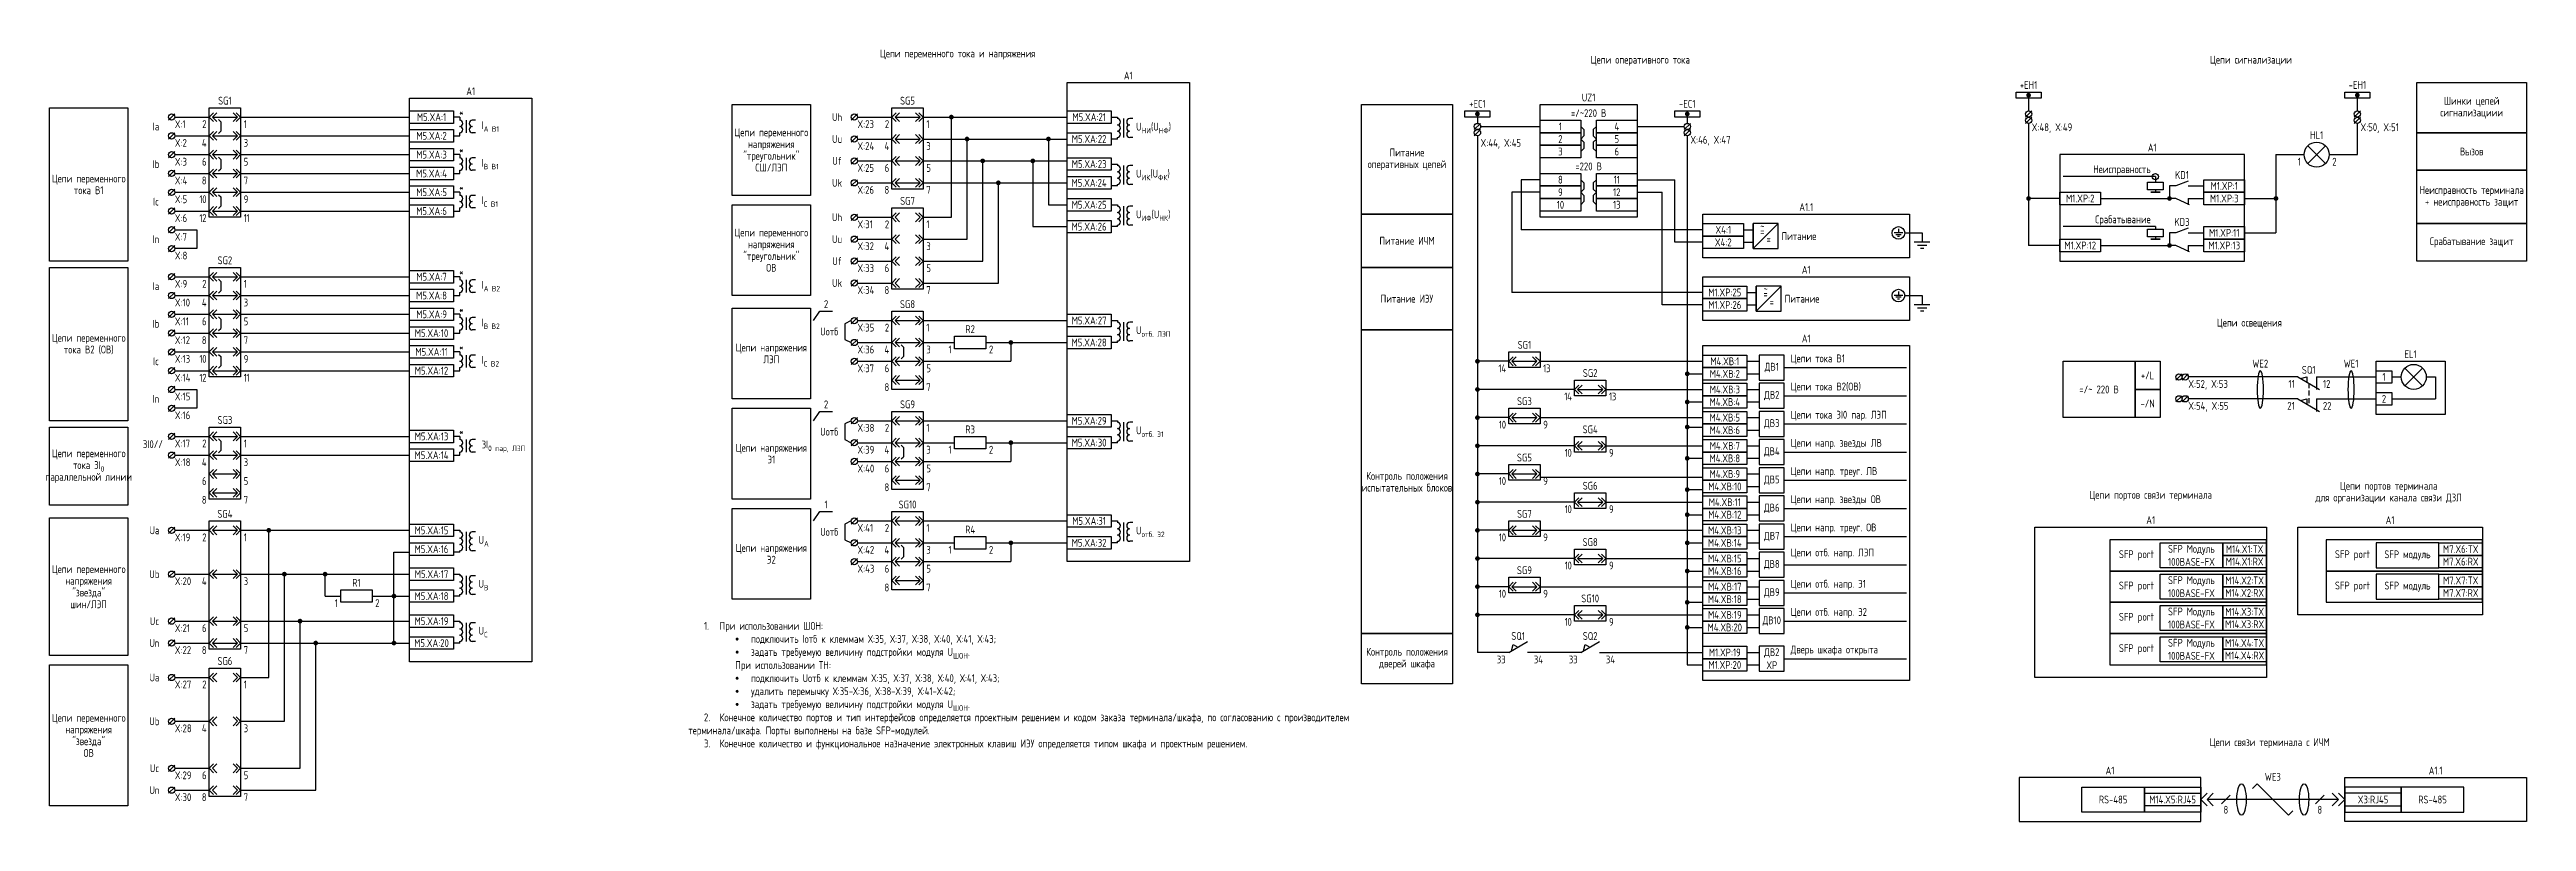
# Model space of a CAD drawing. Header units: millimetres. Extents: x -606 to 1525, y 17 to 584.
# Drawn here: x 26 to 817, y 41 to 288 of the extents above; entities that cross this region are included whole.
import ezdxf

# ---------------------------------------------------------------- set-up
doc = ezdxf.new("R2010")
doc.units = ezdxf.units.MM
doc.linetypes.add('HIDDEN2', pattern=[4.7625, 3.175, -1.5875])
doc.styles.add('Gost_type_A', font='GOST_A.TTF')

msp = doc.modelspace()

# ---------------------------------------------------------------- texts
at = {"lineweight": 25, "char_height": 2.5, "line_spacing_factor": 0.9, "style": 'Gost_type_A'}
for s, insert, width, attachment_point in [('Цепи переменного тока и напряжения', (316, 286), 122, 5), ('SG1', (82, 270), 10, 8), ('SG5', (300, 270), 10, 8), ('Ia', (60, 263), 10, 5), ('X:1', (66, 265), 10, 1), ('{\\T0.9;2}', (76, 265), 5, 3), ('{\\T0.9;1}', (88, 265), 5, 1), ('Цепи переменного напряжения\\P"треугольник"\\PСШ/ЛЭП', (256.5, 255.5), 25, 5), ('Uh', (277.5, 266), 11, 5), ('X:23', (284, 265), 8, 1), ('{\\T0.9;2}', (294, 265), 5, 3), ('{\\T0.9;1}', (306, 265), 5, 1), ('X:2', (66, 259), 10, 1), ('{\\T0.9;4}', (76, 259), 5, 3), ('{\\T0.9;3}', (88, 259), 5, 1), ('Uu', (277.5, 259), 11, 5), ('Uf', (277.5, 252), 11, 5), ('X:24', (284, 258), 8, 1), ('{\\T0.9;4}', (294, 258), 5, 3), ('{\\T0.9;3}', (306, 258), 5, 1), ('Цепи переменного тока В1', (38.5, 244.5), 25, 5), ('Ib', (60, 251), 10, 5), ('X:3', (66, 253), 10, 1), ('X:4', (66, 247), 10, 1), ('{\\T0.9;8}', (76, 247), 5, 3), ('{\\T0.9;6}', (76, 253), 5, 3), ('{\\T0.9;7}', (88, 247), 5, 1), ('{\\T0.9;5}', (88, 253), 5, 1), ('Uk', (277.5, 245), 11, 5), ('X:25', (284, 251), 8, 1), ('{\\T0.9;6}', (294, 251), 5, 3), ('{\\T0.9;5}', (306, 251), 5, 1), ('Ic', (60, 239), 10, 5), ('X:5', (66, 241), 10, 1), ('{\\T0.9;10}', (76, 241), 5, 3), ('{\\T0.9;9}', (88, 241), 5, 1), ('X:26', (284, 244), 8, 1), ('{\\T0.9;8}', (294, 244), 5, 3), ('SG7', (300, 238), 10, 8), ('{\\T0.9;7}', (306, 244), 5, 1), ('X:6', (66, 235), 10, 1), ('{\\T0.9;12}', (76, 235), 5, 3), ('{\\T0.9;11}', (88, 235), 5, 1), ('Цепи переменного напряжения\\P"треугольник"\\PОВ', (256.5, 223.5), 25, 5), ('Uh', (277.5, 234), 11, 5), ('X:31', (284, 233), 8, 1), ('{\\T0.9;2}', (294, 233), 5, 3), ('{\\T0.9;1}', (306, 233), 5, 1), ('In', (60, 227), 10, 5), ('X:7', (66, 229), 10, 1), ('X:8', (66, 223), 10, 1), ('SG2', (82, 219), 10, 8), ('Uu', (277.5, 227), 11, 5), ('X:32', (284, 226), 8, 1), ('{\\T0.9;4}', (294, 226), 5, 3), ('{\\T0.9;3}', (306, 226), 5, 1), ('X:9', (66, 214), 10, 1), ('{\\T0.9;2}', (76, 214), 5, 3), ('{\\T0.9;1}', (88, 214), 5, 1), ('Uk', (277.5, 213), 11, 5), ('Uf', (277.5, 220), 11, 5), ('X:33', (284, 219), 8, 1), ('{\\T0.9;6}', (294, 219), 5, 3), ('{\\T0.9;5}', (306, 219), 5, 1), ('Ia', (60, 212), 10, 5), ('X:10', (66, 208), 10, 1), ('{\\T0.9;4}', (76, 208), 5, 3), ('{\\T0.9;3}', (88, 208), 5, 1), ('2', (274, 205), 4, 8), ('X:34', (284, 212), 8, 1), ('{\\T0.9;8}', (294, 212), 5, 3), ('SG8', (300, 205), 10, 8), ('{\\T0.9;7}', (306, 212), 5, 1), ('Ib', (60, 200), 10, 5), ('X:11', (66, 202), 10, 1), ('{\\T0.9;6}', (76, 202), 5, 3), ('{\\T0.9;5}', (88, 202), 5, 1), ('\\A1;Uотб', (275, 197.5), 12, 5), ('X:35', (284, 200), 9, 1), ('{\\T0.9;2}', (294, 200), 5, 3), ('{\\T0.9;1}', (306, 200), 5, 1), ('R2', (320, 197), 10, 8), ('Цепи освещения', (728.5, 200), 93, 5), ('Цепи переменного тока В2 (ОВ)', (38.5, 193.5), 25, 5), ('X:12', (66, 196), 10, 1), ('X:13', (66, 190), 10, 1), ('{\\T0.9;10}', (76, 190), 5, 3), ('{\\T0.9;8}', (76, 196), 5, 3), ('{\\T0.9;7}', (88, 196), 5, 1), ('{\\T0.9;9}', (88, 190), 5, 1), ('Цепи напряжения ЛЭП', (256.5, 190.5), 25, 5), ('X:36', (284, 193), 9, 1), ('{\\T0.9;4}', (294, 193), 5, 3), ('{\\T0.9;3}', (306, 193), 5, 1), ('{\\T0.9;1}', (314, 193), 5, 3), ('{\\T0.9;2}', (326, 193), 5, 1), ('SG1', (497, 192), 10, 8), ('EL1', (780, 189), 21.9942, 8), ('Ic', (60, 188), 10, 5), ('X:14', (66, 184), 10, 1), ('{\\T0.9;12}', (76, 184), 5, 3), ('{\\T0.9;11}', (88, 184), 5, 1), ('X:37', (284, 187), 9, 1), ('{\\T0.9;6}', (294, 187), 5, 3), ('{\\T0.9;5}', (306, 187), 5, 1), ('{\\T0.9;14}', (491, 187), 5, 3), ('{\\T0.9;13}', (503, 187), 5, 1), ('SG2', (518, 183), 10, 8), ('+/L', (696, 183.5), 8, 5), ('X:52, X:53', (709.01, 182), 17.9949, 1), ('In', (60, 176), 10, 5), ('X:15', (66, 178), 10, 1), ('2', (274, 173), 4, 8), ('{\\T0.9;8}', (294, 181), 5, 3), ('SG9', (300, 173), 10, 8), ('{\\T0.9;7}', (306, 181), 5, 1), ('SG3', (497, 174), 10, 8), ('{\\T0.9;14}', (512, 178), 5, 3), ('{\\T0.9;13}', (524, 178), 5, 1), ('=/~ 220 В', (680.5, 179), 23, 5), ('-/N', (696, 174.5), 8, 5), ('X:54, X:55', (709.01, 175), 17.9949, 1), ('X:16', (66, 172), 10, 1), ('SG3', (82, 168), 10, 8), ('\\A1;Uотб', (275, 165.5), 12, 5), ('X:38', (284, 168), 9, 1), ('{\\T0.9;2}', (294, 168), 5, 3), ('{\\T0.9;1}', (306, 168), 5, 1), ('R3', (320, 165), 10, 8), ('{\\T0.9;10}', (491, 169), 5, 3), ('{\\T0.9;9}', (503, 169), 5, 1), ('SG4', (518, 165), 10, 8), ('\\A1;Цепи переменного тока 3I{\\H0.7x;\\S^ 0;}\\Pпараллельной линии', (38.5, 154.5), 25, 5), ('3I0//', (59, 161.5), 12, 5), ('X:17', (66, 163), 9, 1), ('{\\T0.9;2}', (76, 163), 5, 3), ('{\\T0.9;1}', (88, 163), 5, 1), ('Цепи напряжения Э1', (256.5, 158.5), 25, 5), ('X:39', (284, 161), 9, 1), ('{\\T0.9;4}', (294, 161), 5, 3), ('{\\T0.9;3}', (306, 161), 5, 1), ('{\\T0.9;1}', (314, 161), 5, 3), ('{\\T0.9;2}', (326, 161), 5, 1), ('SG5', (497, 156), 10, 8), ('{\\T0.9;10}', (512, 160), 5, 3), ('{\\T0.9;9}', (524, 160), 5, 1), ('X:18', (66, 157), 9, 1), ('{\\T0.9;4}', (76, 157), 5, 3), ('{\\T0.9;6}', (76, 151), 5, 3), ('{\\T0.9;3}', (88, 157), 5, 1), ('{\\T0.9;5}', (88, 151), 5, 1), ('X:40', (284, 155), 9, 1), ('{\\T0.9;6}', (294, 155), 5, 3), ('{\\T0.9;5}', (306, 155), 5, 1), ('Контроль положения\\Pиспытательных блоков', (459.5, 149.5), 29, 5), ('{\\T0.9;10}', (491, 151), 5, 3), ('{\\T0.9;9}', (503, 151), 5, 1), ('{\\T0.9;8}', (76, 145), 5, 3), ('{\\T0.9;7}', (88, 145), 5, 1), ('1', (274, 141), 4, 8), ('{\\T0.9;8}', (294, 149), 5, 3), ('SG10', (300, 141), 10, 8), ('{\\T0.9;7}', (306, 149), 5, 1), ('SG6', (518, 147), 10, 8), ('Цепи портов терминала\\Pдля организации канала связи ДЗЛ', (773, 146), 59, 5), ('Ua', (59.5, 134), 11, 5), ('SG4', (82, 138), 10, 8), ('\\A1;Uотб', (275, 133.5), 12, 5), ('X:41', (284, 136), 9, 1), ('{\\T0.9;2}', (294, 136), 5, 3), ('{\\T0.9;1}', (306, 136), 5, 1), ('R4', (320, 133), 10, 8), ('SG7', (497, 138), 10, 8), ('{\\T0.9;10}', (512, 142), 5, 3), ('{\\T0.9;9}', (524, 142), 5, 1), ('A1', (773.44, 136), 58.8762, 8), ('X:19', (66, 133), 8, 1), ('{\\T0.9;2}', (76, 133), 5, 3), ('{\\T0.9;1}', (88, 133), 5, 1), ('Цепи напряжения Э2', (256.5, 126.5), 25, 5), ('X:42', (284, 129), 9, 1), ('{\\T0.9;4}', (294, 129), 5, 3), ('{\\T0.9;3}', (306, 129), 5, 1), ('{\\T0.9;1}', (314, 129), 5, 3), ('{\\T0.9;2}', (326, 129), 5, 1), ('{\\T0.9;10}', (491, 133), 5, 3), ('{\\T0.9;9}', (503, 133), 5, 1), ('SG8', (518, 129), 10, 8), ('Цепи переменного напряжения\\P"звезда"\\Pшин/ЛЭП', (38.5, 116), 25, 5), ('Ub', (59.5, 120), 11, 5), ('X:20', (66, 119), 8, 1), ('{\\T0.9;4}', (76, 119), 5, 3), ('{\\T0.9;3}', (88, 119), 5, 1), ('X:43', (284, 123), 9, 1), ('{\\T0.9;6}', (294, 123), 5, 3), ('{\\T0.9;5}', (306, 123), 5, 1), ('SG9', (497, 120), 10, 8), ('{\\T0.9;10}', (512, 124), 5, 3), ('{\\T0.9;9}', (524, 124), 5, 1), ('{\\T0.9;1}', (118, 112), 5, 3), ('R1', (124, 116), 10, 8), ('{\\T0.9;2}', (130, 112), 5, 1), ('{\\T0.9;8}', (294, 117), 5, 3), ('{\\T0.9;7}', (306, 117), 5, 1), ('{\\T0.9;10}', (491, 115), 5, 3), ('{\\T0.9;9}', (503, 115), 5, 1), ('SG10', (518, 111), 10, 8), ('Uc', (59.5, 105), 11, 5), ('X:21', (66, 104), 8, 1), ('{\\T0.9;6}', (76, 104), 5, 3), ('{\\T0.9;5}', (88, 104), 5, 1), ('{\\T0.9;10}', (512, 106), 5, 3), ('{\\T0.9;9}', (524, 106), 5, 1), ('Un', (59.5, 98), 11, 5), ('X:22', (66, 97), 8, 1), ('{\\T0.9;8}', (76, 97), 5, 3), ('{\\T0.9;7}', (88, 97), 5, 1), ('Контроль положения\\Pдверей шкафа', (459.5, 93), 29, 5), ('Ua', (59.5, 87), 11, 5), ('SG6', (82, 91), 10, 8), ('X:27', (66, 86), 8, 1), ('{\\T0.9;2}', (76, 86), 5, 3), ('{\\T0.9;1}', (88, 86), 5, 1), ('Цепи переменного напряжения\\P"звезда"\\PОВ', (38.5, 68.5), 25, 5), ('Ub', (59.5, 73), 11, 5), ('X:28', (66, 72), 8, 1), ('{\\T0.9;4}', (76, 72), 5, 3), ('{\\T0.9;3}', (88, 72), 5, 1), ('Uc', (59.5, 58), 11, 5), ('X:29', (66, 57), 8, 1), ('{\\T0.9;6}', (76, 57), 5, 3), ('{\\T0.9;5}', (88, 57), 5, 1), ('Un', (59.5, 51), 11, 5), ('X:30', (66, 50), 8, 1), ('{\\T0.9;8}', (76, 50), 5, 3), ('{\\T0.9;7}', (88, 50), 5, 1)]:
    msp.add_mtext(s, dxfattribs=dict(at, insert=insert, width=width, attachment_point=attachment_point))
at = {"char_height": 2.5, "style": 'Gost_type_A'}
for s, insert, width, attachment_point, line_spacing_factor in [('Цепи оперативного тока', (534, 284), 178, 5, 0.9), ('Цепи сигнализации', (729, 284), 197.5, 5, 0.9), ('A1', (370.5, 278), 39, 8, 0.9), ('A1', (160.5, 273), 39, 8, 0.9), ('UZ1', (517.5, 271), 31, 8, 0.9), ('Шинки цепей сигнализациии', (799.49, 269), 35, 5, 0.9), ('=/~220 В', (517.5, 266), 31, 8, 0.9), ('X:48, X:49', (659, 264), 16, 1, 0.9), ('X:50, X:51', (764, 264), 16, 1, 0.9), ('Питание\\Pоперативных цепей', (459.5, 252.5), 29, 5, 0.9), ('X:44, X:45', (483, 259), 16, 1, 0.9), ('X:46, X:47', (550, 260), 16, 1, 0.9), ('A1', (697.5, 255), 59, 8, 0.9), ('Вызов', (799.49, 255), 35, 5, 0.9), ('=220 В', (517.5, 249), 31, 8, 0.9), ('Неисправность', (697, 249), 37, 6, 0.8), ('A1.1', (587, 236), 66, 8, 0.9), ('Неисправность терминала + неисправность защит', (799.49, 240.5), 35, 5, 0.9), ('Питание ИЧМ', (459.5, 226.5), 29, 5, 0.9), ('Срабатывание защит', (799.49, 226), 35, 5, 0.9), ('A1', (587, 216), 66, 8, 0.9), ('Питание ИЭУ', (459.5, 208), 29, 5, 0.9), ('A1', (587, 194), 66, 8, 0.9), ('Цепи портов связи терминала', (697, 145), 197, 5, 0.9), ('A1', (697, 136), 74.0002, 8, 0.9), ('Цепи связи терминала с ИЧМ', (735, 66), 198, 5, 0.9), ('A1', (684, 56), 58.0002, 8, 0.9), ('A1.1', (788, 56), 58.0002, 8, 0.9)]:
    msp.add_mtext(s, dxfattribs=dict(at, insert=insert, width=width, attachment_point=attachment_point, line_spacing_factor=line_spacing_factor))
for s, insert, width, attachment_point in [('+EH1', (658, 275), 10, 8), ('-EH1', (763, 275), 10, 8), ('+EC1', (482, 269), 10, 8), ('-EC1', (549, 269), 10, 8), ('M5.XA:2', (147.99, 260), 14.018, 5), ('M5.XA:1', (148, 266), 14, 5), ('*', (157.5, 267.5), 3, 5), ('\\A1;I{\\H0.7x;\\S^ A В1;}', (164, 263), 8, 4), ('M5.XA:21', (358, 266), 14, 5), ('\\A1;U{\\H0.7x;\\S^ НИ;}(U{\\H0.7x;\\S^ НФ;})', (373, 262.5), 12, 4), ('1', (508.5, 263), 13, 5), ('4', (526.5, 263), 13, 5), ('HL1', (750, 259), 14, 8), ('M5.XA:3', (148, 254), 14, 5), ('*', (157.5, 255.5), 3, 5), ('M5.XA:22', (357.99, 259), 14.018, 5), ('3', (508.5, 255), 13, 5), ('2', (508.5, 259), 13, 5), ('5', (526.5, 259), 13, 5), ('6', (526.5, 255), 13, 5), ('M5.XA:4', (147.99, 247.99), 14.018, 5), ('\\A1;I{\\H0.7x;\\S^ В B1;}', (164, 251), 8, 4), ('M5.XA:24', (357.99, 244.99), 14.018, 5), ('M5.XA:23', (358, 251), 14, 5), ('\\A1;U{\\H0.7x;\\S^ ИК;\\H1.42857x;(U\\H0.7x;\\S^ ФК;\\H1.42857x;)}', (373, 247.5), 12, 4), ('8', (508.5, 246), 13, 5), ('11', (526.5, 246), 13, 5), ('KD1', (707, 247.5), 8, 5), ('M1.XP:1', (720.5, 244), 13, 5), ('1', (745, 253), 6, 3), ('2', (755, 253), 6, 1), ('M5.XA:5', (148, 242), 14, 5), ('*', (157.5, 243.5), 3, 5), ('\\A1;I{\\H0.7x;\\S^ C B1;}', (164, 239), 8, 4), ('M5.XA:25', (358, 238), 14, 5), ('10', (508.5, 238), 13, 5), ('9', (508.5, 242), 13, 5), ('13', (526.5, 238), 13, 5), ('12', (526.5, 242), 13, 5), ('M1.XP:2', (674.5, 240), 13, 5), ('M1.XP:3', (720.5, 240), 13, 5), ('M5.XA:6', (147.99, 235.99), 14.018, 5), ('M5.XA:26', (357.99, 231), 14.018, 5), ('\\A1;U{\\H0.7x;\\S^ ИФ;\\H1.42857x;(U\\H0.7x;\\S^ НК;\\H1.42857x;)}', (373, 234.5), 12, 4), ('X4:1', (560.5, 230), 13, 5), ('~', (573, 231.03), 2.7, 5), ('=', (573, 229.53), 6, 5), ('KD3', (707, 232.5), 8, 5), ('M1.XP:11', (720.5, 229), 13, 5), ('X4:2', (560.5, 226), 13, 5), ('=', (575, 227), 6, 5), ('Питание', (584.67, 227.99), 11.3452, 5), ('M1.XP:12', (674.5, 225), 13, 5), ('M1.XP:13', (720.5, 225), 13, 5), ('M5.XA:7', (148, 215), 14, 5), ('*', (157.5, 216.5), 3, 5), ('\\A1;I{\\H0.7x;\\S^ A B2;}', (164, 212), 8, 4), ('M5.XA:8', (147.99, 208.99), 14.018, 5), ('M1.XP:25', (561, 210), 13.9956, 5), ('M1.XP:26', (561, 206), 13.9956, 5), ('~', (574, 211.03), 2.7, 5), ('=', (574, 209.53), 6, 5), ('=', (576, 207), 6, 5), ('Питание', (585.67, 207.99), 11.3452, 5), ('M5.XA:10', (147.99, 196.99), 14.018, 5), ('M5.XA:9', (148, 203), 14, 5), ('*', (157.5, 204.5), 3, 5), ('\\A1;I{\\H0.7x;\\S^ В B2;}', (164, 200), 8, 4), ('M5.XA:27', (357.99, 201), 14.018, 5), ('\\A1;U{\\H0.7x;\\S^ отб. ЛЭП;}', (373, 197.5), 12, 4), ('M5.XA:11', (148, 191), 14, 5), ('*', (157.5, 192.5), 3, 5), ('M5.XA:28', (357.99, 194), 14.018, 5), ('Цепи тока В1', (582, 187), 27.8465, 7), ('M5.XA:12', (147.99, 185), 14.018, 5), ('\\A1;I{\\H0.7x;\\S^ C B2;}', (164, 188), 8, 4), ('M4.XВ:2', (561, 184), 14, 5), ('M4.XВ:1', (561, 188), 14, 5), ('ДВ1', (576, 186), 7.9998, 5), ('WE2', (732, 186), 10, 8), ('11', (743, 182), 6, 3), ('SQ1', (747.46, 184), 10, 8), ('12', (752, 182), 6, 1), ('WE1', (761, 186), 10, 8), ('1', (771.5, 183), 5, 5), ('M4.XВ:4', (561, 175), 14, 5), ('M4.XВ:3', (561, 179), 14, 5), ('ДВ2', (576, 177), 7.9998, 5), ('Цепи тока В2(ОВ)', (582, 178), 27.8465, 7), ('21', (743, 175), 6, 3), ('22', (752, 175), 6, 1), ('2', (771.5, 176), 5, 5), ('M5.XA:29', (357.99, 169), 14.018, 5), ('\\A1;U{\\H0.7x;\\S^ отб. Э1;}', (373, 165.5), 12, 4), ('M4.XВ:5', (561, 170), 14, 5), ('M4.XВ:6', (561, 166), 14, 5), ('ДВ3', (576, 168), 7.9998, 5), ('Цепи тока 3I0 пар. ЛЭП', (582, 169), 31.722, 7), ('M5.XA:14', (147.99, 158), 14.018, 5), ('M5.XA:13', (148, 164.01), 14, 5), ('*', (157.5, 165.5), 3, 5), ('\\A1;3I{\\H0.7x;\\S^ 0 пар, ЛЭП;}', (164, 161), 8, 4), ('M5.XA:30', (357.99, 162), 14.018, 5), ('M4.XВ:8', (561, 157), 14, 5), ('M4.XВ:7', (561, 161), 14, 5), ('ДВ4', (576, 159), 7.9998, 5), ('Цепи напр. звезды ЛВ', (582, 160), 27.8465, 7), ('M4.XВ:9', (561, 152), 14, 5), ('ДВ5', (576, 150), 7.9998, 5), ('Цепи напр. треуг. ЛВ', (582, 151), 27.8465, 7), ('M4.XВ:10', (561, 148), 14, 5), ('M4.XВ:11', (561, 143), 14, 5), ('ДВ6', (576, 141), 7.9998, 5), ('Цепи напр. звезды ОВ', (582, 142), 27.8465, 7), ('M5.XA:15', (148, 134), 14, 5), ('M5.XA:31', (357.99, 137), 14.018, 5), ('\\A1;U{\\H0.7x;\\S^ отб. Э2;}', (373, 133.5), 12, 4), ('M4.XВ:13', (561, 134), 14, 5), ('M4.XВ:12', (561, 139), 14, 5), ('Цепи напр. треуг. ОВ', (582, 133), 27.8465, 7), ('M5.XA:16', (147.99, 127.99), 14.018, 5), ('\\A1;U{\\H0.7x;\\S^ A;}', (163, 130.5), 12, 4), ('M5.XA:32', (357.99, 130), 14.018, 5), ('M4.XВ:14', (561, 130), 14, 5), ('ДВ7', (576, 132), 7.9998, 5), ('Цепи отб. напр. ЛЭП', (582, 125), 27.8465, 7), ('SFP port', (698, 126), 20, 6), ('SFP Mодуль 100BASE-FX', (710, 126), 19.9998, 5), ('M14.X1:TX', (727, 128), 14, 5), ('SFP port', (767, 126), 20, 6), ('SFP модуль', (779, 126), 20, 5), ('М7.X6:TX', (796, 128), 14, 5), ('M5.XA:17', (148, 120), 14, 5), ('M4.XВ:15', (561, 125), 14, 5), ('M4.XВ:16', (561, 121), 14, 5), ('ДВ8', (576, 123), 7.9998, 5), ('SFP Mодуль 100BASE-FX', (710, 116), 19.9998, 5), ('M14.X2:TX', (727, 118), 14, 5), ('M14.X1:RX', (727, 124), 14, 5), ('М7.X6:RX', (796, 124), 14, 5), ('М7.X7:TX', (796, 118), 14, 5), ('M5.XA:18', (147.99, 112.99), 14.018, 5), ('\\A1;U{\\H0.7x;\\S^ B;}', (163, 116.5), 12, 4), ('M4.XВ:18', (561, 112), 14, 5), ('M4.XВ:17', (561, 116), 14, 5), ('ДВ9', (576, 114), 7.9998, 5), ('Цепи отб. напр. Э1', (582, 115), 27.8465, 7), ('SFP port', (698, 116), 20, 6), ('M14.X2:RX', (727, 114), 14, 5), ('SFP port', (767, 116), 20, 6), ('SFP модуль', (779, 116), 20, 5), ('М7.X7:RX', (796, 114), 14, 5), ('M5.XA:19', (148, 105), 14, 5), ('\\A1;U{\\H0.7x;\\S^ C;}', (163, 101.5), 12, 4), ('\\A1;\\P\\P\\P\\P\\pxi2,t4;1.^IПри использовании ШОН:\\P\\pi6,t4,5,8;{\\fSymbol|b0|i0|c2|p18;·^I}подключить Iотб к клеммам {\\A0;Х:35, Х:37, Х:38, Х:40, Х:41, Х:43};\\P{\\fSymbol|b0|i0|c2|p18;·^I}задать требуемую величину подстройки модуля U{\\H0.7x;\\S^ ШОН;\\H1.42857x;.\\P\\pi4,t4;}При использовании ТН:\\P\\pi6,t4,5,8;{\\fSymbol|b0|i0|c2|p18;·^I}подключить Uотб к клеммам {\\A0;Х:35, Х:37, Х:38, Х:40, Х:41, Х:43};\\P{\\fSymbol|b0|i0|c2|p18;·^I}удалить перемычку {\\A0;Х:35-Х:36, Х:38-Х:39, Х:41-Х:42};\\P{\\fSymbol|b0|i0|c2|p18;·^I}задать требуемую величину подстройки модуля U{\\H0.7x;\\S^ ШОН;\\H1.42857x;.\\P\\pi2,t4;2.^IКонечное количество портов и тип интерфейсов определяется проектным решением и кодом заказа терминала/шкафа, по согласованию с производителем терминала/шкафа. Порты выполнены на базе SFP-модулей.\\P3.^IКонечное количество и функциональное назначение электронных клавиш ИЭУ определяется типом шкафа и проектным решением.}', (230, 64), 180, 7), ('M4.XВ:20', (561, 103), 14, 5), ('M4.XВ:19', (561, 107), 14, 5), ('ДВ10', (576, 105), 7.9998, 5), ('Цепи отб. напр. Э2', (582, 106), 27.8465, 7), ('SFP port', (698, 106), 20, 6), ('SFP Mодуль 100BASE-FX', (710, 106), 19.9998, 5), ('M14.X3:RX', (727, 104), 14, 5), ('M14.X3:TX', (727, 108), 14, 5), ('M5.XA:20', (147.99, 97.99), 14.018, 5), ('SQ1', (495, 99), 10, 8), ('SQ2', (518, 99), 10, 8), ('M1.XP:19', (561, 95), 14, 5), ('ДВ2 XP', (576, 93), 7.9998, 5), ('Дверь шкафа открыта', (582, 94), 37, 7), ('SFP port', (698, 96), 20, 6), ('SFP Mодуль 100BASE-FX', (710, 96), 19.9998, 5), ('M14.X4:RX', (727, 94), 14, 5), ('M14.X4:TX', (727, 98), 14, 5), ('33', (491, 94), 6, 3), ('34', (500, 94), 6, 1), ('33', (514, 94), 6, 3), ('34', (523, 94), 6, 1), ('M1.XP:20', (561, 91), 14, 5), ('WE3', (736, 54), 20, 8), ('RS-485', (685, 48), 19.9998, 5), ('M14.X5:RJ45', (704, 48), 18.0002, 5), ('X3:RJ45', (768, 48), 18.0002, 5), ('RS-485', (787, 48), 19.9998, 5), ('8', (721, 46), 20, 2), ('8', (751, 46), 20, 2)]:
    msp.add_mtext(s, dxfattribs=dict(at, insert=insert, width=width, attachment_point=attachment_point))
at = {"color": 6, "insert": (697, 233), "char_height": 2.5, "width": 37, "attachment_point": 6, "line_spacing_factor": 0.8, "style": 'Gost_type_A'}
msp.add_mtext('Срабатывание', dxfattribs=at)

# ---------------------------------------------------------------- blocks, each defined once
blk = doc.blocks.new('БИ_разъем')
for p, q in [((0, 0), (1.41, 1.41)), ((0, 0), (1.41, 1.41)), ((0, 0), (1.41, -1.41)), ((0, 0), (1.41, -1.41)), ((1, 0), (2.41, 1.41)), ((1, 0), (2.41, -1.41)), ((1, 0), (9, 0)), ((9, 0), (7.59, 1.41)), ((9, 0), (7.59, -1.41)), ((10, 0), (8.59, 1.41)), ((10, 0), (8.59, 1.41)), ((10, 0), (8.59, -1.41)), ((10, 0), (8.59, -1.41))]:
    blk.add_line(p, q)
blk = doc.blocks.new('БИ_перемычка')
for p, q in [((2.97, -0.79), (3.67, -1.5)), ((2.97, -5.21), (3.67, -4.5)), ((3.67, -1.5), (3.67, -4.5))]:
    blk.add_line(p, q)
blk = doc.blocks.new('POINT')
at = {"const_width": 0.75}
blk.add_lwpolyline([(-0.375, 0, 1), (0.375, 0, 1)], format="xyb", close=True, dxfattribs=at)
blk = doc.blocks.new('БИ_разъем_холост')
for p, q in [((0, 0), (1.41, 1.41)), ((0, 0), (1.41, 1.41)), ((0, 0), (1.41, -1.41)), ((0, 0), (1.41, -1.41)), ((1, 0), (2.41, 1.41)), ((1, 0), (2.41, 1.41)), ((1, 0), (2.41, -1.41)), ((1, 0), (2.41, -1.41)), ((9, 0), (7.59, 1.41)), ((9, 0), (7.59, 1.41)), ((9, 0), (7.59, -1.41)), ((9, 0), (7.59, -1.41)), ((10, 0), (8.59, 1.41)), ((10, 0), (8.59, 1.41)), ((10, 0), (8.59, -1.41)), ((10, 0), (8.59, -1.41))]:
    blk.add_line(p, q)
blk = doc.blocks.new('Шинка')
blk.add_lwpolyline([(-4, 1), (4, 1), (4, -1), (-4, -1)], close=True)
blk.add_blockref('POINT', (0, 0))

# ---------------------------------------------------------------- linework, layer by layer
for p, q in [((658, 273), (658, 268)), ((763, 268), (763, 273)), ((66, 267), (64, 265)), ((157, 266), (155, 266)), ((284, 267), (282, 265)), ((314, 234), (314, 266)), ((483, 264), (481, 262)), ((483, 262), (481, 260)), ((482, 267), (482, 264)), ((483.01, 263), (502, 263)), ((533, 263), (548, 263)), ((550, 264), (548, 262)), ((550, 262), (548, 260)), ((549, 267), (549, 264)), ((659, 268), (657, 266)), ((659, 266), (657, 264)), ((658, 264), (658, 225)), ((764, 268), (762, 266)), ((764, 266), (762, 264)), ((763, 266), (763, 266.01)), ((763, 266), (763, 266.01)), ((763, 254), (763, 264)), ((66, 261), (64, 259)), ((66, 255), (64, 253)), ((155, 260), (157, 260)), ((157, 254), (155, 254)), ((284, 260), (282, 258)), ((319, 227), (319, 259)), ((345, 259), (345, 238)), ((482, 260), (482, 95)), ((549, 260), (549, 91)), ((737, 254), (746, 254)), ((737, 254), (737, 229)), ((747.17, 256.83), (752.83, 251.17)), ((752.83, 256.83), (747.17, 251.17)), ((754, 254), (763, 254)), ((66, 249), (64, 247)), ((155, 248), (157, 248)), ((284, 253), (282, 251)), ((284, 246), (282, 244)), ((305, 252), (351, 252)), ((324, 220), (324, 252)), ((340, 252), (340, 231)), ((502, 246), (496, 246)), ((496, 246), (496, 230)), ((533, 246), (545, 246)), ((545, 226), (545, 246)), ((698.5, 247), (669, 247)), ((698.5, 247), (698.5, 245.25)), ((66, 243), (64, 241)), ((157, 242), (155, 242)), ((329, 213), (329, 245)), ((345, 238), (351, 238)), ((493, 242), (493, 210)), ((502, 242), (493, 242)), ((533, 242), (541, 242)), ((541, 206), (541, 242)), ((668, 240), (658, 240)), ((698.5, 242.75), (698.5, 242)), ((709, 240), (709, 238)), ((727, 240), (737, 240)), ((66, 237), (64, 235)), ((66, 231), (64, 229)), ((155, 236), (157, 236)), ((284, 235), (282, 233)), ((305, 234), (314, 234)), ((340, 231), (351, 231)), ((554, 230), (496, 230)), ((570, 224), (570, 232)), ((570, 224), (578, 232)), ((698.5, 231), (669, 231)), ((698.5, 231), (698.5, 230.25)), ((66, 225), (64, 223)), ((284, 228), (282, 226)), ((305, 227), (319, 227)), ((554, 226), (545, 226)), ((618.48, 229), (624, 229)), ((668, 225), (658, 225)), ((698.5, 227.75), (698.5, 227)), ((709, 225), (709, 223)), ((727, 229), (737, 229)), ((66, 216), (64, 214)), ((157, 215), (155, 215)), ((284, 221), (282, 219)), ((284, 214), (282, 212)), ((305, 220), (324, 220)), ((66, 210), (64, 208)), ((155, 209), (157, 209)), ((305, 213), (329, 213)), ((554, 210), (493, 210)), ((554, 206), (541, 206)), ((571, 204), (571, 212)), ((571, 204), (579, 212)), ((618.48, 209), (624, 209)), ((66, 204), (64, 202)), ((66, 198), (64, 196)), ((157, 203), (155, 203)), ((270, 201), (272, 204)), ((272, 204), (276, 204)), ((284, 202), (282, 200)), ((66, 192), (64, 190)), ((155, 197), (157, 197)), ((157, 191), (155, 191)), ((284, 195), (282, 193)), ((333, 194), (333, 188)), ((66, 186), (64, 184)), ((155, 185), (157, 185)), ((284, 189), (282, 187)), ((305, 188), (333, 188)), ((492, 188), (482, 188)), ((502, 188), (554, 188)), ((549, 184), (554, 184)), ((568, 188), (572, 188)), ((568, 184), (572, 184)), ((580, 186), (619, 186)), ((707.01, 184), (705.01, 182)), ((709.01, 184), (707.01, 182)), ((744, 183), (709.01, 183)), ((744, 183), (750.92, 179)), ((744.87, 182.5), (746.87, 183)), ((746.87, 183), (746.87, 181.34)), ((750, 183), (750, 179)), ((750, 183), (769, 183)), ((774, 183), (777, 183)), ((778.17, 185.83), (783.83, 180.17)), ((783.83, 185.83), (778.17, 180.17)), ((785, 183), (788, 183)), ((788, 183), (788, 176)), ((66, 180), (64, 178)), ((513, 179), (482, 179)), ((523, 179), (554, 179)), ((549, 175), (554, 175)), ((568, 179), (572, 179)), ((568, 175), (572, 175)), ((580, 177), (619, 177)), ((707.01, 177), (705.01, 175)), ((709.01, 177), (707.01, 175)), ((744, 176), (709.01, 176)), ((744, 176), (750.92, 172)), ((744.87, 175.5), (746.87, 176)), ((746.87, 176), (746.87, 174.34)), ((750, 176), (750, 172)), ((750, 176), (769, 176)), ((774, 176), (788, 176)), ((66, 174), (64, 172)), ((270, 169), (272, 172)), ((272, 172), (276, 172)), ((284, 170), (282, 168)), ((492, 170), (482, 170)), ((502, 170), (554, 170)), ((549, 167), (554, 167)), ((568, 170), (572, 170)), ((580, 168), (619, 168)), ((66, 165), (64, 163)), ((66, 159), (64, 157)), ((157, 164), (155, 164)), ((284, 163), (282, 161)), ((333, 162), (333, 156)), ((513, 161), (482, 161)), ((523, 161), (554, 161)), ((568, 166), (572, 166)), ((568, 161), (572, 161)), ((580, 159), (619, 159)), ((155, 158), (157, 158)), ((284, 157), (282, 155)), ((305, 156), (333, 156)), ((492, 152), (482, 152)), ((502, 151), (554, 151)), ((549, 157), (554, 157)), ((568, 157), (572, 157)), ((568, 152), (572, 152)), ((513, 143), (482, 143)), ((523, 143), (554, 143)), ((549, 147), (554, 147)), ((568, 148), (572, 148)), ((568, 143), (572, 143)), ((580, 150), (619, 150)), ((66, 135), (64, 133)), ((270, 137), (272, 140)), ((272, 140), (276, 140)), ((284, 138), (282, 136)), ((549, 139), (554, 139)), ((568, 139), (572, 139)), ((580, 141), (619, 141)), ((96, 87), (96, 134)), ((136, 98), (136, 127)), ((136, 127), (141, 127)), ((284, 131), (282, 129)), ((333, 130), (333, 124)), ((492, 134), (482, 134)), ((502, 134), (554, 134)), ((549, 130), (554, 130)), ((568, 134), (572, 134)), ((568, 130), (572, 130)), ((580, 132), (619, 132)), ((66, 121), (64, 119)), ((101, 73), (101, 120)), ((114, 113), (114, 120)), ((284, 125), (282, 123)), ((305, 124), (333, 124)), ((513, 125), (482, 125)), ((523, 125), (554, 125)), ((549, 121), (554, 121)), ((568, 125), (572, 125)), ((568, 121), (572, 121)), ((580, 123), (619, 123)), ((114, 113), (119, 113)), ((129, 113), (141, 113)), ((492, 116), (482, 116)), ((502, 116), (554, 116)), ((549, 111), (554, 111)), ((568, 116), (572, 116)), ((568, 112), (572, 112)), ((580, 114), (619, 114)), ((66, 106), (64, 104)), ((106, 58), (106, 105)), ((513, 107), (482, 107)), ((523, 107), (554, 107)), ((549, 103), (554, 103)), ((568, 107), (572, 107)), ((568, 103), (572, 103)), ((580, 105), (619, 105)), ((66, 99), (64, 97)), ((111, 51), (111, 98)), ((492, 95), (482, 95)), ((492, 95), (498, 98.46)), ((492.87, 95.5), (493.43, 97.48)), ((493.43, 97.48), (494.87, 96.66)), ((515, 95), (498, 95)), ((515, 95), (521, 98.46)), ((515.87, 95.5), (516.43, 97.48)), ((516.43, 97.48), (517.87, 96.66)), ((521, 95), (554, 95)), ((568, 95), (572, 95)), ((66, 88), (64, 86)), ((549, 91), (554, 91)), ((568, 91), (572, 91)), ((580, 93), (619, 93)), ((87, 87), (96, 87)), ((66, 74), (64, 72)), ((87, 73), (101, 73)), ((66, 59), (64, 57)), ((87, 58), (106, 58)), ((66, 52), (64, 50)), ((87, 51), (111, 51)), ((713, 48), (715, 50)), ((713, 48), (715, 50)), ((713, 48), (715, 46)), ((713, 48), (715, 46)), ((715, 48), (717, 50)), ((715, 48), (717, 50)), ((757, 48), (715, 48)), ((715, 48), (717, 46)), ((715, 48), (717, 46)), ((722.41, 49.41), (719.59, 46.59)), ((729.53, 51.53), (731, 53)), ((731, 53), (741, 43)), ((752.41, 49.41), (749.59, 46.59)), ((757, 48), (755, 50)), ((757, 48), (755, 50)), ((757, 48), (755, 46)), ((757, 48), (755, 46)), ((759, 48), (757, 50)), ((759, 48), (757, 50)), ((759, 48), (757, 46)), ((759, 48), (757, 46)), ((741, 43), (742.41, 44.41))]:
    msp.add_line(p, q)
at = {"lineweight": 25}
for p, q in [((66, 266), (77, 266)), ((87, 266), (141, 266)), ((284.01, 266), (295, 266)), ((305.01, 266), (351, 266)), ((66, 260), (76.83, 260)), ((66, 254), (76.83, 254)), ((87, 260), (141, 260)), ((87, 254), (141, 254)), ((284.01, 259), (295, 259)), ((305.01, 259), (351, 259)), ((66, 248), (76.83, 248)), ((87, 248), (141, 248)), ((284.01, 252), (295, 252)), ((66, 242), (76.83, 242)), ((87, 242), (141, 242)), ((284.01, 245), (295, 245)), ((305.01, 245), (351, 245)), ((66, 236), (76.83, 236)), ((66, 230), (73, 230)), ((73, 230), (73, 224)), ((87, 236), (141, 236)), ((284.01, 234), (295, 234)), ((73, 224), (66, 224)), ((284.01, 227), (295, 227)), ((66, 215), (77, 215)), ((87, 215), (141, 215)), ((284.01, 220), (295, 220)), ((66, 209), (76.83, 209)), ((87, 209), (141, 209)), ((284.01, 213), (295, 213)), ((66, 203), (76.83, 203)), ((87, 203), (141, 203)), ((284, 201), (295, 201)), ((305.01, 201), (351, 201)), ((66, 197), (76.83, 197)), ((66, 191), (76.83, 191)), ((87, 197), (141, 197)), ((87, 191), (141, 191)), ((284.01, 194), (295, 194)), ((305.01, 194), (315, 194)), ((325, 194), (351, 194)), ((66, 185), (76.83, 185)), ((87, 185), (141, 185)), ((284.01, 188), (295, 188)), ((66, 179), (73, 179)), ((73, 179), (73, 173)), ((73, 173), (66, 173)), ((284, 169), (295, 169)), ((305.01, 169), (351, 169)), ((66, 164), (77, 164)), ((87, 164), (141, 164)), ((284.01, 162), (295, 162)), ((305.01, 162), (315, 162)), ((325, 162), (351, 162)), ((66, 158), (77, 158)), ((87, 158), (141, 158)), ((284.01, 156), (295, 156)), ((284, 137), (295, 137)), ((305.01, 137), (351, 137)), ((66, 134), (77, 134)), ((87, 134), (141, 134)), ((284.01, 130), (295, 130)), ((305.01, 130), (315, 130)), ((325, 130), (351, 130)), ((66, 120), (77, 120)), ((87, 120), (141, 120)), ((284.01, 124), (295, 124)), ((66, 105), (77, 105)), ((87, 105), (141, 105)), ((66, 98), (77, 98)), ((87, 98), (141, 98)), ((66, 87), (77, 87)), ((66, 73), (77, 73)), ((66, 58), (77, 58)), ((66, 51), (77, 51))]:
    msp.add_line(p, q, dxfattribs=at)
at = {"ltscale": 4}
for p, q in [((157, 266), (157, 265)), ((157, 265.5), (157, 265)), ((159, 265), (159, 261)), ((159, 265), (159, 261)), ((162, 265), (161, 265)), ((162, 265), (161, 265)), ((365, 266), (367, 266)), ((367, 266), (367, 265.5)), ((367, 266), (367, 265.5)), ((369, 265.5), (369, 261.5)), ((369, 263.5), (369, 259.5)), ((372, 265.5), (371, 265.5)), ((157, 260), (157, 261)), ((157, 254), (157, 253)), ((157, 253.5), (157, 253)), ((162, 261), (161, 261)), ((162, 261), (161, 261)), ((367, 259), (365, 259)), ((367, 259), (367, 259.5)), ((372, 259.5), (371, 259.5)), ((157, 248), (157, 249)), ((159, 253), (159, 249)), ((159, 253), (159, 249)), ((162, 253), (161, 253)), ((162, 253), (161, 253)), ((162, 249), (161, 249)), ((162, 249), (161, 249)), ((365, 251), (367, 251)), ((367, 251), (367, 250.5)), ((367, 251), (367, 250.5)), ((369, 250.5), (369, 246.5)), ((369, 248.5), (369, 244.5)), ((372, 250.5), (371, 250.5)), ((157, 242), (157, 241)), ((157, 241.5), (157, 241)), ((159, 241), (159, 237)), ((159, 241), (159, 237)), ((162, 241), (161, 241)), ((162, 241), (161, 241)), ((367, 244), (365, 244)), ((365, 238), (367, 238)), ((367, 244), (367, 244.5)), ((367, 238), (367, 237.5)), ((367, 238), (367, 237.5)), ((369, 237.5), (369, 233.5)), ((372, 244.5), (371, 244.5)), ((372, 237.5), (371, 237.5)), ((157, 236), (157, 237)), ((162, 237), (161, 237)), ((162, 237), (161, 237)), ((367, 231), (365, 231)), ((367, 231), (367, 231.5)), ((369, 235.5), (369, 231.5)), ((372, 231.5), (371, 231.5)), ((567, 230), (570, 230)), ((567, 226), (570, 226)), ((157, 215), (157, 214)), ((157, 214.5), (157, 214)), ((159, 214), (159, 210)), ((159, 214), (159, 210)), ((162, 214), (161, 214)), ((162, 214), (161, 214)), ((157, 209), (157, 210)), ((162, 210), (161, 210)), ((162, 210), (161, 210)), ((568, 210), (571, 210)), ((568, 206), (571, 206)), ((157, 203), (157, 202)), ((157, 202.5), (157, 202)), ((157, 197), (157, 198)), ((159, 202), (159, 198)), ((159, 202), (159, 198)), ((162, 202), (161, 202)), ((162, 202), (161, 202)), ((162, 198), (161, 198)), ((162, 198), (161, 198)), ((365, 201), (367, 201)), ((367, 201), (367, 200.5)), ((367, 201), (367, 200.5)), ((369, 200.5), (369, 196.5)), ((369, 198.5), (369, 194.5)), ((372, 200.5), (371, 200.5)), ((157, 191), (157, 190)), ((157, 190.5), (157, 190)), ((159, 190), (159, 186)), ((159, 190), (159, 186)), ((162, 190), (161, 190)), ((162, 190), (161, 190)), ((367, 194), (365, 194)), ((367, 194), (367, 194.5)), ((372, 194.5), (371, 194.5)), ((157, 185), (157, 186)), ((162, 186), (161, 186)), ((162, 186), (161, 186)), ((365, 169), (367, 169)), ((367, 169), (367, 168.5)), ((367, 169), (367, 168.5)), ((369, 168.5), (369, 164.5)), ((369, 166.5), (369, 162.5)), ((372, 168.5), (371, 168.5)), ((157, 164), (157, 163)), ((157, 163.5), (157, 163)), ((157, 158), (157, 159)), ((159, 163), (159, 159)), ((159, 163), (159, 159)), ((162, 163), (161, 163)), ((162, 163), (161, 163)), ((162, 159), (161, 159)), ((162, 159), (161, 159)), ((367, 162), (365, 162)), ((367, 162), (367, 162.5)), ((372, 162.5), (371, 162.5)), ((365, 137), (367, 137)), ((367, 137), (367, 136.5)), ((367, 137), (367, 136.5)), ((369, 136.5), (369, 132.5)), ((369, 134.5), (369, 130.5)), ((372, 136.5), (371, 136.5)), ((155, 134), (157, 134)), ((157, 127), (155, 127)), ((157, 134), (157, 133.5)), ((157, 134), (157, 133.5)), ((157, 127), (157, 127.5)), ((159, 133.5), (159, 129.5)), ((159, 131.5), (159, 127.5)), ((162, 133.5), (161, 133.5)), ((162, 127.5), (161, 127.5)), ((367, 130), (365, 130)), ((367, 130), (367, 130.5)), ((372, 130.5), (371, 130.5)), ((155, 120), (157, 120)), ((157, 120), (157, 119.5)), ((157, 120), (157, 119.5)), ((159, 119.5), (159, 115.5)), ((162, 119.5), (161, 119.5)), ((157, 113), (155, 113)), ((157, 113), (157, 113.5)), ((159, 117.5), (159, 113.5)), ((162, 113.5), (161, 113.5)), ((155, 105), (157, 105)), ((157, 105), (157, 104.5)), ((157, 105), (157, 104.5)), ((159, 104.5), (159, 100.5)), ((162, 104.5), (161, 104.5)), ((157, 98), (155, 98)), ((157, 98), (157, 98.5)), ((159, 102.5), (159, 98.5)), ((162, 98.5), (161, 98.5))]:
    msp.add_line(p, q, dxfattribs=at)
at = {"ltscale": 4.32}
for p, q in [((709, 245.5), (705, 244)), ((709.39, 238), (705, 240)), ((616.46, 230.28), (616.46, 229)), ((709, 230.5), (705, 229)), ((617.89, 229), (615.04, 229)), ((617.32, 228.43), (615.61, 228.43)), ((616.75, 227.86), (616.18, 227.86)), ((626.5, 226), (621.5, 226)), ((625.5, 225), (622.5, 225)), ((624.5, 224), (623.5, 224)), ((624, 229), (624, 226)), ((709.39, 223), (705, 225)), ((617.89, 209), (615.04, 209)), ((617.32, 208.43), (615.61, 208.43)), ((616.75, 207.86), (616.18, 207.86)), ((616.46, 210.28), (616.46, 209)), ((626.5, 206), (621.5, 206)), ((624, 209), (624, 206)), ((625.5, 205), (622.5, 205)), ((624.5, 204), (623.5, 204))]:
    msp.add_line(p, q, dxfattribs=at)
at = {"ltscale": 1.08}
for p, q in [((681, 240), (703, 240)), ((705, 244), (703, 244)), ((703, 244), (703, 240)), ((705, 240), (703, 240)), ((709, 244), (714, 244)), ((709, 240), (714, 240)), ((681, 225), (703, 225)), ((705, 229), (703, 229)), ((703, 229), (703, 225)), ((705, 225), (703, 225)), ((709, 229), (714, 229)), ((709, 225), (714, 225))]:
    msp.add_line(p, q, dxfattribs=at)
at = {"linetype": 'HIDDEN2', "ltscale": 0.5}
msp.add_line((747.46, 181), (747.46, 174), dxfattribs=at)
for points in [[(351, 277), (390, 277), (390, 124), (351, 124)], [(816.99, 261), (781.99, 261), (781.99, 277), (816.99, 277)], [(141, 272), (180, 272), (180, 92), (141, 92)], [(474, 235), (445, 235), (445, 270), (474, 270)], [(502, 270), (533, 270), (533, 234), (502, 234)], [(141, 268), (155, 268), (155, 264), (141, 264)], [(141, 262), (155, 262), (155, 258), (141, 258)], [(351, 268), (365, 268), (365, 264), (351, 264)], [(502, 265), (515, 265), (515, 261), (502, 261)], [(520, 265), (533, 265), (533, 261), (520, 261)], [(141, 256), (155, 256), (155, 252), (141, 252)], [(351, 261), (365, 261), (365, 257), (351, 257)], [(502, 261), (515, 261), (515, 257), (502, 257)], [(502, 257), (515, 257), (515, 253), (502, 253)], [(520, 261), (533, 261), (533, 257), (520, 257)], [(520, 257), (533, 257), (533, 253), (520, 253)], [(668, 220), (727, 220), (727, 254), (668, 254)], [(816.99, 249), (781.99, 249), (781.99, 261), (816.99, 261)], [(141, 250), (155, 250), (155, 246), (141, 246)], [(351, 253), (365, 253), (365, 249), (351, 249)], [(351, 247), (365, 247), (365, 243), (351, 243)], [(502, 248), (515, 248), (515, 244), (502, 244)], [(520, 248), (533, 248), (533, 244), (520, 244)], [(701, 245.25), (701, 242.75), (696, 242.75), (696, 245.25)], [(714, 246), (727, 246), (727, 242), (714, 242)], [(816.99, 232), (781.99, 232), (781.99, 249), (816.99, 249)], [(141, 244), (155, 244), (155, 240), (141, 240)], [(141, 238), (155, 238), (155, 234), (141, 234)], [(351, 240), (365, 240), (365, 236), (351, 236)], [(502, 244), (515, 244), (515, 240), (502, 240)], [(502, 240), (515, 240), (515, 236), (502, 236)], [(520, 244), (533, 244), (533, 240), (520, 240)], [(520, 240), (533, 240), (533, 236), (520, 236)], [(668, 242), (681, 242), (681, 238), (668, 238)], [(700, 242), (697, 242)], [(714, 242), (727, 242), (727, 238), (714, 238)], [(351, 233), (365, 233), (365, 229), (351, 229)], [(473.98, 218), (445, 218), (445, 235), (474, 235)], [(554, 235), (620, 235), (620, 221), (554, 221)], [(554, 232), (567, 232), (567, 228), (554, 228)], [(701, 230.25), (701, 227.75), (696, 227.75), (696, 230.25)], [(714, 231), (727, 231), (727, 227), (714, 227)], [(816.99, 220), (781.99, 220), (781.99, 232), (816.99, 232)], [(554, 228), (567, 228), (567, 224), (554, 224)], [(668, 227), (681, 227), (681, 223), (668, 223)], [(700, 227), (697, 227)], [(714, 227), (727, 227), (727, 223), (714, 223)], [(141, 217), (155, 217), (155, 213), (141, 213)], [(474, 198), (445, 198), (445, 218), (474, 218)], [(554, 215), (620, 215), (620, 201), (554, 201)], [(141, 211), (155, 211), (155, 207), (141, 207)], [(554, 212), (568, 212), (568, 208), (554, 208)], [(554, 208), (568, 208), (568, 204), (554, 204)], [(141, 205), (155, 205), (155, 201), (141, 201)], [(141, 199), (155, 199), (155, 195), (141, 195)], [(351, 203), (365, 203), (365, 199), (351, 199)], [(445, 198), (474, 198), (474, 101), (445, 101)], [(141, 193), (155, 193), (155, 189), (141, 189)], [(315, 196), (325, 196), (325, 192), (315, 192)], [(351, 196), (365, 196), (365, 192), (351, 192)], [(554, 193), (620, 193), (620, 86), (554, 86)], [(554, 190), (568, 190), (568, 186), (554, 186)], [(141, 187), (155, 187), (155, 183), (141, 183)], [(554, 186), (568, 186), (568, 182), (554, 182)], [(769, 188), (791, 188), (791, 171), (769, 171)], [(769, 185), (774, 185), (774, 181), (769, 181)], [(554, 181), (568, 181), (568, 177), (554, 177)], [(554, 177), (568, 177), (568, 173), (554, 173)], [(769, 178), (774, 178), (774, 174), (769, 174)], [(351, 171), (365, 171), (365, 167), (351, 167)], [(554, 172), (568, 172), (568, 168), (554, 168)], [(554, 168), (568, 168), (568, 164), (554, 164)], [(141, 166), (155, 166), (155, 162), (141, 162)], [(141, 160), (155, 160), (155, 156), (141, 156)], [(315, 164), (325, 164), (325, 160), (315, 160)], [(351, 164), (365, 164), (365, 160), (351, 160)], [(554, 163), (568, 163), (568, 159), (554, 159)], [(554, 159), (568, 159), (568, 155), (554, 155)], [(554, 154), (568, 154), (568, 150), (554, 150)], [(554, 150), (568, 150), (568, 146), (554, 146)], [(554, 145), (568, 145), (568, 141), (554, 141)], [(141, 136), (155, 136), (155, 132), (141, 132)], [(351, 139), (365, 139), (365, 135), (351, 135)], [(554, 141), (568, 141), (568, 137), (554, 137)], [(554, 136), (568, 136), (568, 132), (554, 132)], [(660, 135), (734, 135), (734, 87), (660, 87)], [(744, 135), (803, 135), (803, 107), (744, 107)], [(141, 130), (155, 130), (155, 126), (141, 126)], [(315, 132), (325, 132), (325, 128), (315, 128)], [(351, 132), (365, 132), (365, 128), (351, 128)], [(554, 132), (568, 132), (568, 128), (554, 128)], [(554, 127), (568, 127), (568, 123), (554, 123)], [(684, 121), (734, 121), (734, 131), (684, 131)], [(700, 130), (720, 130), (720, 122), (700, 122)], [(720, 130), (734, 130), (734, 126), (720, 126)], [(803, 131), (753, 131), (753, 121), (803, 121)], [(789, 130), (803, 130), (803, 126), (789, 126)], [(141, 122), (155, 122), (155, 118), (141, 118)], [(554, 123), (568, 123), (568, 119), (554, 119)], [(684, 111), (734, 111), (734, 121), (684, 121)], [(700, 120), (720, 120), (720, 112), (700, 112)], [(720, 126), (734, 126), (734, 122), (720, 122)], [(720, 120), (734, 120), (734, 116), (720, 116)], [(803, 121), (753, 121), (753, 111), (803, 111)], [(789, 126), (803, 126), (803, 122), (789, 122)], [(789, 120), (803, 120), (803, 116), (789, 116)], [(119, 115), (129, 115), (129, 111), (119, 111)], [(141, 115), (155, 115), (155, 111), (141, 111)], [(554, 118), (568, 118), (568, 114), (554, 114)], [(554, 114), (568, 114), (568, 110), (554, 110)], [(684, 101), (734, 101), (734, 111), (684, 111)], [(720, 116), (734, 116), (734, 112), (720, 112)], [(789, 116), (803, 116), (803, 112), (789, 112)], [(141, 107), (155, 107), (155, 103), (141, 103)], [(554, 109), (568, 109), (568, 105), (554, 105)], [(554, 105), (568, 105), (568, 101), (554, 101)], [(700, 110), (720, 110), (720, 102), (700, 102)], [(720, 110), (734, 110), (734, 106), (720, 106)], [(720, 106), (734, 106), (734, 102), (720, 102)], [(141, 100), (155, 100), (155, 96), (141, 96)], [(554, 97), (568, 97), (568, 93), (554, 93)], [(684, 91), (734, 91), (734, 101), (684, 101)], [(700, 100), (720, 100), (720, 92), (700, 92)], [(720, 100), (734, 100), (734, 96), (720, 96)], [(720, 96), (734, 96), (734, 92), (720, 92)], [(554, 93), (568, 93), (568, 89), (554, 89)], [(655, 41), (713, 41), (713, 55), (655, 55)], [(675, 52), (695, 52), (695, 44), (675, 44)], [(695, 52), (713, 52), (713, 44), (695, 44)], [(695, 50), (713, 50), (713, 46), (695, 46)], [(817, 41), (759, 41), (759, 55), (817, 55)], [(777, 52), (759, 52), (759, 44), (777, 44)], [(777, 50), (759, 50), (759, 46), (777, 46)], [(797, 52), (777, 52), (777, 44), (797, 44)]]:
    msp.add_lwpolyline(points, close=True)
at = {"lineweight": 25}
for points in [[(51, 220), (26, 220), (26, 269), (51, 269)], [(77, 269), (87, 269), (87, 234), (77, 234)], [(269, 241), (244, 241), (244, 270), (269, 270)], [(295, 269), (305, 269), (305, 243), (295, 243)], [(269, 209), (244, 209), (244, 238), (269, 238)], [(295, 237), (305, 237), (305, 211), (295, 211)], [(51, 169), (26, 169), (26, 218), (51, 218)], [(77, 218), (87, 218), (87, 183), (77, 183)], [(269, 176), (244, 176), (244, 205), (269, 205)], [(295, 204), (305, 204), (305, 179), (295, 179)], [(492, 191), (502, 191), (502, 186), (492, 186)], [(513, 182), (523, 182), (523, 177), (513, 177)], [(692, 170), (669, 170), (669, 188), (692, 188)], [(700, 179), (692, 179), (692, 188), (700, 188)], [(700, 170), (692, 170), (692, 179), (700, 179)], [(51, 142), (26, 142), (26, 167), (51, 167)], [(77, 167), (87, 167), (87, 144), (77, 144)], [(269, 144), (244, 144), (244, 173), (269, 173)], [(295, 172), (305, 172), (305, 147), (295, 147)], [(492, 173), (502, 173), (502, 168), (492, 168)], [(513, 164), (523, 164), (523, 159), (513, 159)], [(492, 155), (502, 155), (502, 150), (492, 150)], [(513, 146), (523, 146), (523, 141), (513, 141)], [(51, 94), (26, 94), (26, 138), (51, 138)], [(77, 137), (87, 137), (87, 96), (77, 96)], [(269, 112), (244, 112), (244, 141), (269, 141)], [(295, 140), (305, 140), (305, 115), (295, 115)], [(492, 137), (502, 137), (502, 132), (492, 132)], [(513, 128), (523, 128), (523, 123), (513, 123)], [(492, 119), (502, 119), (502, 114), (492, 114)], [(513, 110), (523, 110), (523, 105), (513, 105)], [(474, 85), (445, 85), (445, 101), (474, 101)], [(51, 46), (26, 46), (26, 91), (51, 91)], [(77, 90), (87, 90), (87, 49), (77, 49)]]:
    msp.add_lwpolyline(points, close=True, dxfattribs=at)
for points in [[(515, 263), (516, 262), (516, 260), (515, 259)], [(520, 263), (519, 262), (519, 260), (520, 259)], [(515, 259), (516, 258), (516, 256), (515, 255)], [(520, 259), (519, 258), (519, 256), (520, 255)], [(515, 246), (516, 245), (516, 243), (515, 242)], [(520, 246), (519, 245), (519, 243), (520, 242)], [(515, 242), (516, 241), (516, 239), (515, 238)], [(520, 242), (519, 241), (519, 239), (520, 238)], [(282, 201), (280, 200), (280, 195), (282, 194)], [(282, 169), (280, 168), (280, 163), (282, 162)], [(282, 137), (280, 136), (280, 131), (282, 130)]]:
    msp.add_lwpolyline(points)
at = {"ltscale": 4}
for points in [[(570, 224), (578, 224), (578, 232), (570, 232)], [(571, 204), (579, 204), (579, 212), (571, 212)], [(572, 182), (580, 182), (580, 190), (572, 190)], [(572, 173), (580, 173), (580, 181), (572, 181)], [(572, 164), (580, 164), (580, 172), (572, 172)], [(572, 155), (580, 155), (580, 163), (572, 163)], [(572, 146), (580, 146), (580, 154), (572, 154)], [(572, 137), (580, 137), (580, 145), (572, 145)], [(572, 128), (580, 128), (580, 136), (572, 136)], [(572, 119), (580, 119), (580, 127), (572, 127)], [(572, 110), (580, 110), (580, 118), (572, 118)], [(572, 101), (580, 101), (580, 109), (572, 109)], [(572, 89), (580, 89), (580, 97), (572, 97)]]:
    msp.add_lwpolyline(points, close=True, dxfattribs=at)
at = {"linetype": 'Continuous', "lineweight": 25, "ltscale": 4}
for points in [[(769, 122), (789, 122), (789, 130), (769, 130)], [(769, 112), (789, 112), (789, 120), (769, 120)]]:
    msp.add_lwpolyline(points, close=True, dxfattribs=at)
for centre, radius in [((65, 266), 1), ((283, 266), 1), ((482, 263), 1), ((482, 261), 1), ((549, 263), 1), ((549, 261), 1), ((658, 267), 1), ((658, 265), 1), ((763, 267), 1), ((763, 265), 1), ((65, 260), 1), ((65, 254), 1), ((283, 259), 1), ((750, 254), 4), ((65, 248), 1), ((283, 252), 1), ((283, 245), 1), ((698.5, 247), 1), ((65, 242), 1), ((65, 236), 1), ((65, 230), 1), ((283, 234), 1), ((616.46, 229), 2.02), ((65, 224), 1), ((283, 227), 1), ((65, 215), 1), ((283, 220), 1), ((283, 213), 1), ((65, 209), 1), ((616.46, 209), 2.02), ((65, 203), 1), ((65, 197), 1), ((283, 201), 1), ((65, 191), 1), ((283, 194), 1), ((65, 185), 1), ((283, 188), 1), ((706.01, 183), 1), ((708.01, 183), 1), ((781, 183), 4), ((65, 179), 1), ((706.01, 176), 1), ((708.01, 176), 1), ((65, 173), 1), ((283, 169), 1), ((65, 164), 1), ((65, 158), 1), ((283, 162), 1), ((283, 156), 1), ((65, 134), 1), ((283, 137), 1), ((283, 130), 1), ((65, 120), 1), ((283, 124), 1), ((65, 105), 1), ((65, 98), 1), ((65, 87), 1), ((65, 73), 1), ((65, 58), 1), ((65, 51), 1)]:
    msp.add_circle(centre, radius)
at = {"ltscale": 4}
for centre, start, end in [((157, 264), 270, 90), ((157, 264), 270, 90), ((157, 262), 270, 90), ((157, 262), 270, 90), ((161, 264), 90, 270), ((161, 264), 90, 270), ((161, 262), 90, 270), ((161, 262), 90, 270), ((367, 264.5), 270, 90), ((367, 262.5), 270, 90), ((367, 260.5), 270, 90), ((371, 264.5), 90, 270), ((371, 264.5), 90, 270), ((371, 262.5), 90, 270), ((371, 262.5), 90, 270), ((371, 260.5), 90, 270), ((157, 252), 270, 90), ((157, 252), 270, 90), ((157, 250), 270, 90), ((157, 250), 270, 90), ((161, 252), 90, 270), ((161, 252), 90, 270), ((161, 250), 90, 270), ((161, 250), 90, 270), ((367, 249.5), 270, 90), ((367, 247.5), 270, 90), ((367, 245.5), 270, 90), ((371, 249.5), 90, 270), ((371, 249.5), 90, 270), ((371, 247.5), 90, 270), ((371, 247.5), 90, 270), ((371, 245.5), 90, 270), ((157, 240), 270, 90), ((157, 240), 270, 90), ((157, 238), 270, 90), ((157, 238), 270, 90), ((161, 240), 90, 270), ((161, 240), 90, 270), ((161, 238), 90, 270), ((161, 238), 90, 270), ((367, 236.5), 270, 90), ((371, 236.5), 90, 270), ((371, 236.5), 90, 270), ((367, 234.5), 270, 90), ((367, 232.5), 270, 90), ((371, 234.5), 90, 270), ((371, 234.5), 90, 270), ((371, 232.5), 90, 270), ((157, 213), 270, 90), ((157, 213), 270, 90), ((161, 213), 90, 270), ((161, 213), 90, 270), ((157, 211), 270, 90), ((157, 211), 270, 90), ((161, 211), 90, 270), ((161, 211), 90, 270), ((157, 201), 270, 90), ((157, 201), 270, 90), ((157, 199), 270, 90), ((157, 199), 270, 90), ((161, 201), 90, 270), ((161, 201), 90, 270), ((161, 199), 90, 270), ((161, 199), 90, 270), ((367, 199.5), 270, 90), ((367, 197.5), 270, 90), ((371, 199.5), 90, 270), ((371, 199.5), 90, 270), ((371, 197.5), 90, 270), ((371, 197.5), 90, 270), ((157, 189), 270, 90), ((157, 189), 270, 90), ((161, 189), 90, 270), ((161, 189), 90, 270), ((367, 195.5), 270, 90), ((371, 195.5), 90, 270), ((157, 187), 270, 90), ((157, 187), 270, 90), ((161, 187), 90, 270), ((161, 187), 90, 270), ((367, 167.5), 270, 90), ((367, 165.5), 270, 90), ((371, 167.5), 90, 270), ((371, 167.5), 90, 270), ((371, 165.5), 90, 270), ((371, 165.5), 90, 270), ((157, 162), 270, 90), ((157, 162), 270, 90), ((157, 160), 270, 90), ((157, 160), 270, 90), ((161, 162), 90, 270), ((161, 162), 90, 270), ((161, 160), 90, 270), ((161, 160), 90, 270), ((367, 163.5), 270, 90), ((371, 163.5), 90, 270), ((367, 135.5), 270, 90), ((367, 133.5), 270, 90), ((371, 135.5), 90, 270), ((371, 135.5), 90, 270), ((371, 133.5), 90, 270), ((371, 133.5), 90, 270), ((157, 132.5), 270, 90), ((157, 130.5), 270, 90), ((157, 128.5), 270, 90), ((161, 132.5), 90, 270), ((161, 132.5), 90, 270), ((161, 130.5), 90, 270), ((161, 130.5), 90, 270), ((161, 128.5), 90, 270), ((367, 131.5), 270, 90), ((371, 131.5), 90, 270), ((157, 118.5), 270, 90), ((161, 118.5), 90, 270), ((161, 118.5), 90, 270), ((157, 116.5), 270, 90), ((157, 114.5), 270, 90), ((161, 116.5), 90, 270), ((161, 116.5), 90, 270), ((161, 114.5), 90, 270), ((157, 103.5), 270, 90), ((161, 103.5), 90, 270), ((161, 103.5), 90, 270), ((157, 101.5), 270, 90), ((157, 99.5), 270, 90), ((161, 101.5), 90, 270), ((161, 101.5), 90, 270), ((161, 99.5), 90, 270)]:
    msp.add_arc(centre, 1, start, end, dxfattribs=at)
at = {"extrusion": (0, 0, -1)}
for centre in [(732, 179), (761, 179)]:
    msp.add_ellipse(centre, major_axis=(0, -6), ratio=0.166667, dxfattribs=at)
for centre in [(726, 48), (746, 48)]:
    msp.add_ellipse(centre, major_axis=(0, -5), ratio=0.293778)

# ---------------------------------------------------------------- block references
for name, p in [('Шинка', (658, 273)), ('Шинка', (763, 273)), ('POINT', (314, 266)), ('Шинка', (482, 267)), ('Шинка', (549, 267)), ('POINT', (319, 259)), ('POINT', (345, 259)), ('POINT', (324, 252)), ('POINT', (329, 245)), ('POINT', (340, 252)), ('POINT', (658, 240)), ('POINT', (703, 240)), ('POINT', (737, 240)), ('БИ_разъем_холост', (295, 234)), ('БИ_разъем_холост', (295, 227)), ('POINT', (703, 225)), ('БИ_разъем_холост', (295, 220)), ('БИ_разъем_холост', (295, 213)), ('POINT', (333, 194)), ('POINT', (482, 188)), ('POINT', (549, 184)), ('POINT', (482, 179)), ('POINT', (549, 175)), ('POINT', (482, 170)), ('POINT', (549, 167)), ('POINT', (333, 162)), ('POINT', (482, 161)), ('POINT', (482, 152)), ('POINT', (549, 157)), ('POINT', (482, 143)), ('POINT', (549, 147)), ('POINT', (96, 134)), ('POINT', (482, 134)), ('POINT', (549, 139)), ('POINT', (333, 130)), ('POINT', (549, 130)), ('POINT', (101, 120)), ('POINT', (114, 120)), ('POINT', (482, 125)), ('POINT', (549, 121)), ('POINT', (136, 113)), ('POINT', (482, 116)), ('POINT', (549, 111)), ('POINT', (106, 105)), ('POINT', (482, 107)), ('POINT', (549, 103)), ('POINT', (111, 98)), ('POINT', (136, 98)), ('БИ_разъем_холост', (77, 87)), ('БИ_разъем_холост', (77, 73)), ('БИ_разъем_холост', (77, 58)), ('БИ_разъем_холост', (77, 51))]:
    msp.add_blockref(name, p)
at = {"lineweight": 25}
for name, p in [('БИ_разъем', (77, 266)), ('БИ_разъем', (77, 260)), ('БИ_перемычка', (77, 266)), ('БИ_разъем', (295, 266)), ('БИ_разъем', (77, 254)), ('БИ_перемычка', (77, 254)), ('БИ_разъем', (295, 259)), ('БИ_разъем', (295, 252)), ('БИ_разъем', (77, 248)), ('БИ_разъем', (295, 245)), ('БИ_разъем', (77, 242)), ('БИ_разъем', (77, 236)), ('БИ_перемычка', (77, 242)), ('БИ_разъем', (77, 215)), ('БИ_перемычка', (77, 215)), ('БИ_разъем', (77, 209)), ('БИ_разъем', (77, 203)), ('БИ_разъем', (77, 197)), ('БИ_перемычка', (77, 203)), ('БИ_разъем', (295, 201)), ('БИ_разъем', (77, 191)), ('БИ_перемычка', (77, 191)), ('БИ_разъем', (295, 194)), ('БИ_перемычка', (295, 194)), ('БИ_разъем', (77, 185)), ('БИ_разъем', (295, 188)), ('БИ_разъем', (295, 182)), ('БИ_разъем', (492, 188)), ('БИ_разъем', (513, 179)), ('БИ_разъем', (295, 169)), ('БИ_разъем', (492, 170)), ('БИ_разъем', (77, 164)), ('БИ_разъем', (77, 158)), ('БИ_перемычка', (77, 164)), ('БИ_разъем', (295, 162)), ('БИ_перемычка', (295, 162)), ('БИ_разъем', (513, 161)), ('БИ_разъем', (77, 152)), ('БИ_разъем', (295, 156)), ('БИ_разъем', (295, 150)), ('БИ_разъем', (492, 152)), ('БИ_разъем', (77, 146)), ('БИ_разъем', (513, 143)), ('БИ_разъем', (77, 134)), ('БИ_разъем', (295, 137)), ('БИ_разъем', (492, 134)), ('БИ_разъем', (295, 130)), ('БИ_перемычка', (295, 130)), ('БИ_разъем', (77, 120)), ('БИ_разъем', (295, 124)), ('БИ_разъем', (295, 118)), ('БИ_разъем', (513, 125)), ('БИ_разъем', (492, 116)), ('БИ_разъем', (77, 105)), ('БИ_разъем', (513, 107)), ('БИ_разъем', (77, 98))]:
    msp.add_blockref(name, p, dxfattribs=at)

msp.set_redraw_order([(e.dxf.handle, doc.entitydb.next_handle()) for e in msp.query("TEXT MTEXT ATTDEF DIMENSION ARC_DIMENSION")])  # texts and dimensions are drawn at this point

doc.saveas('drawing.dxf')
